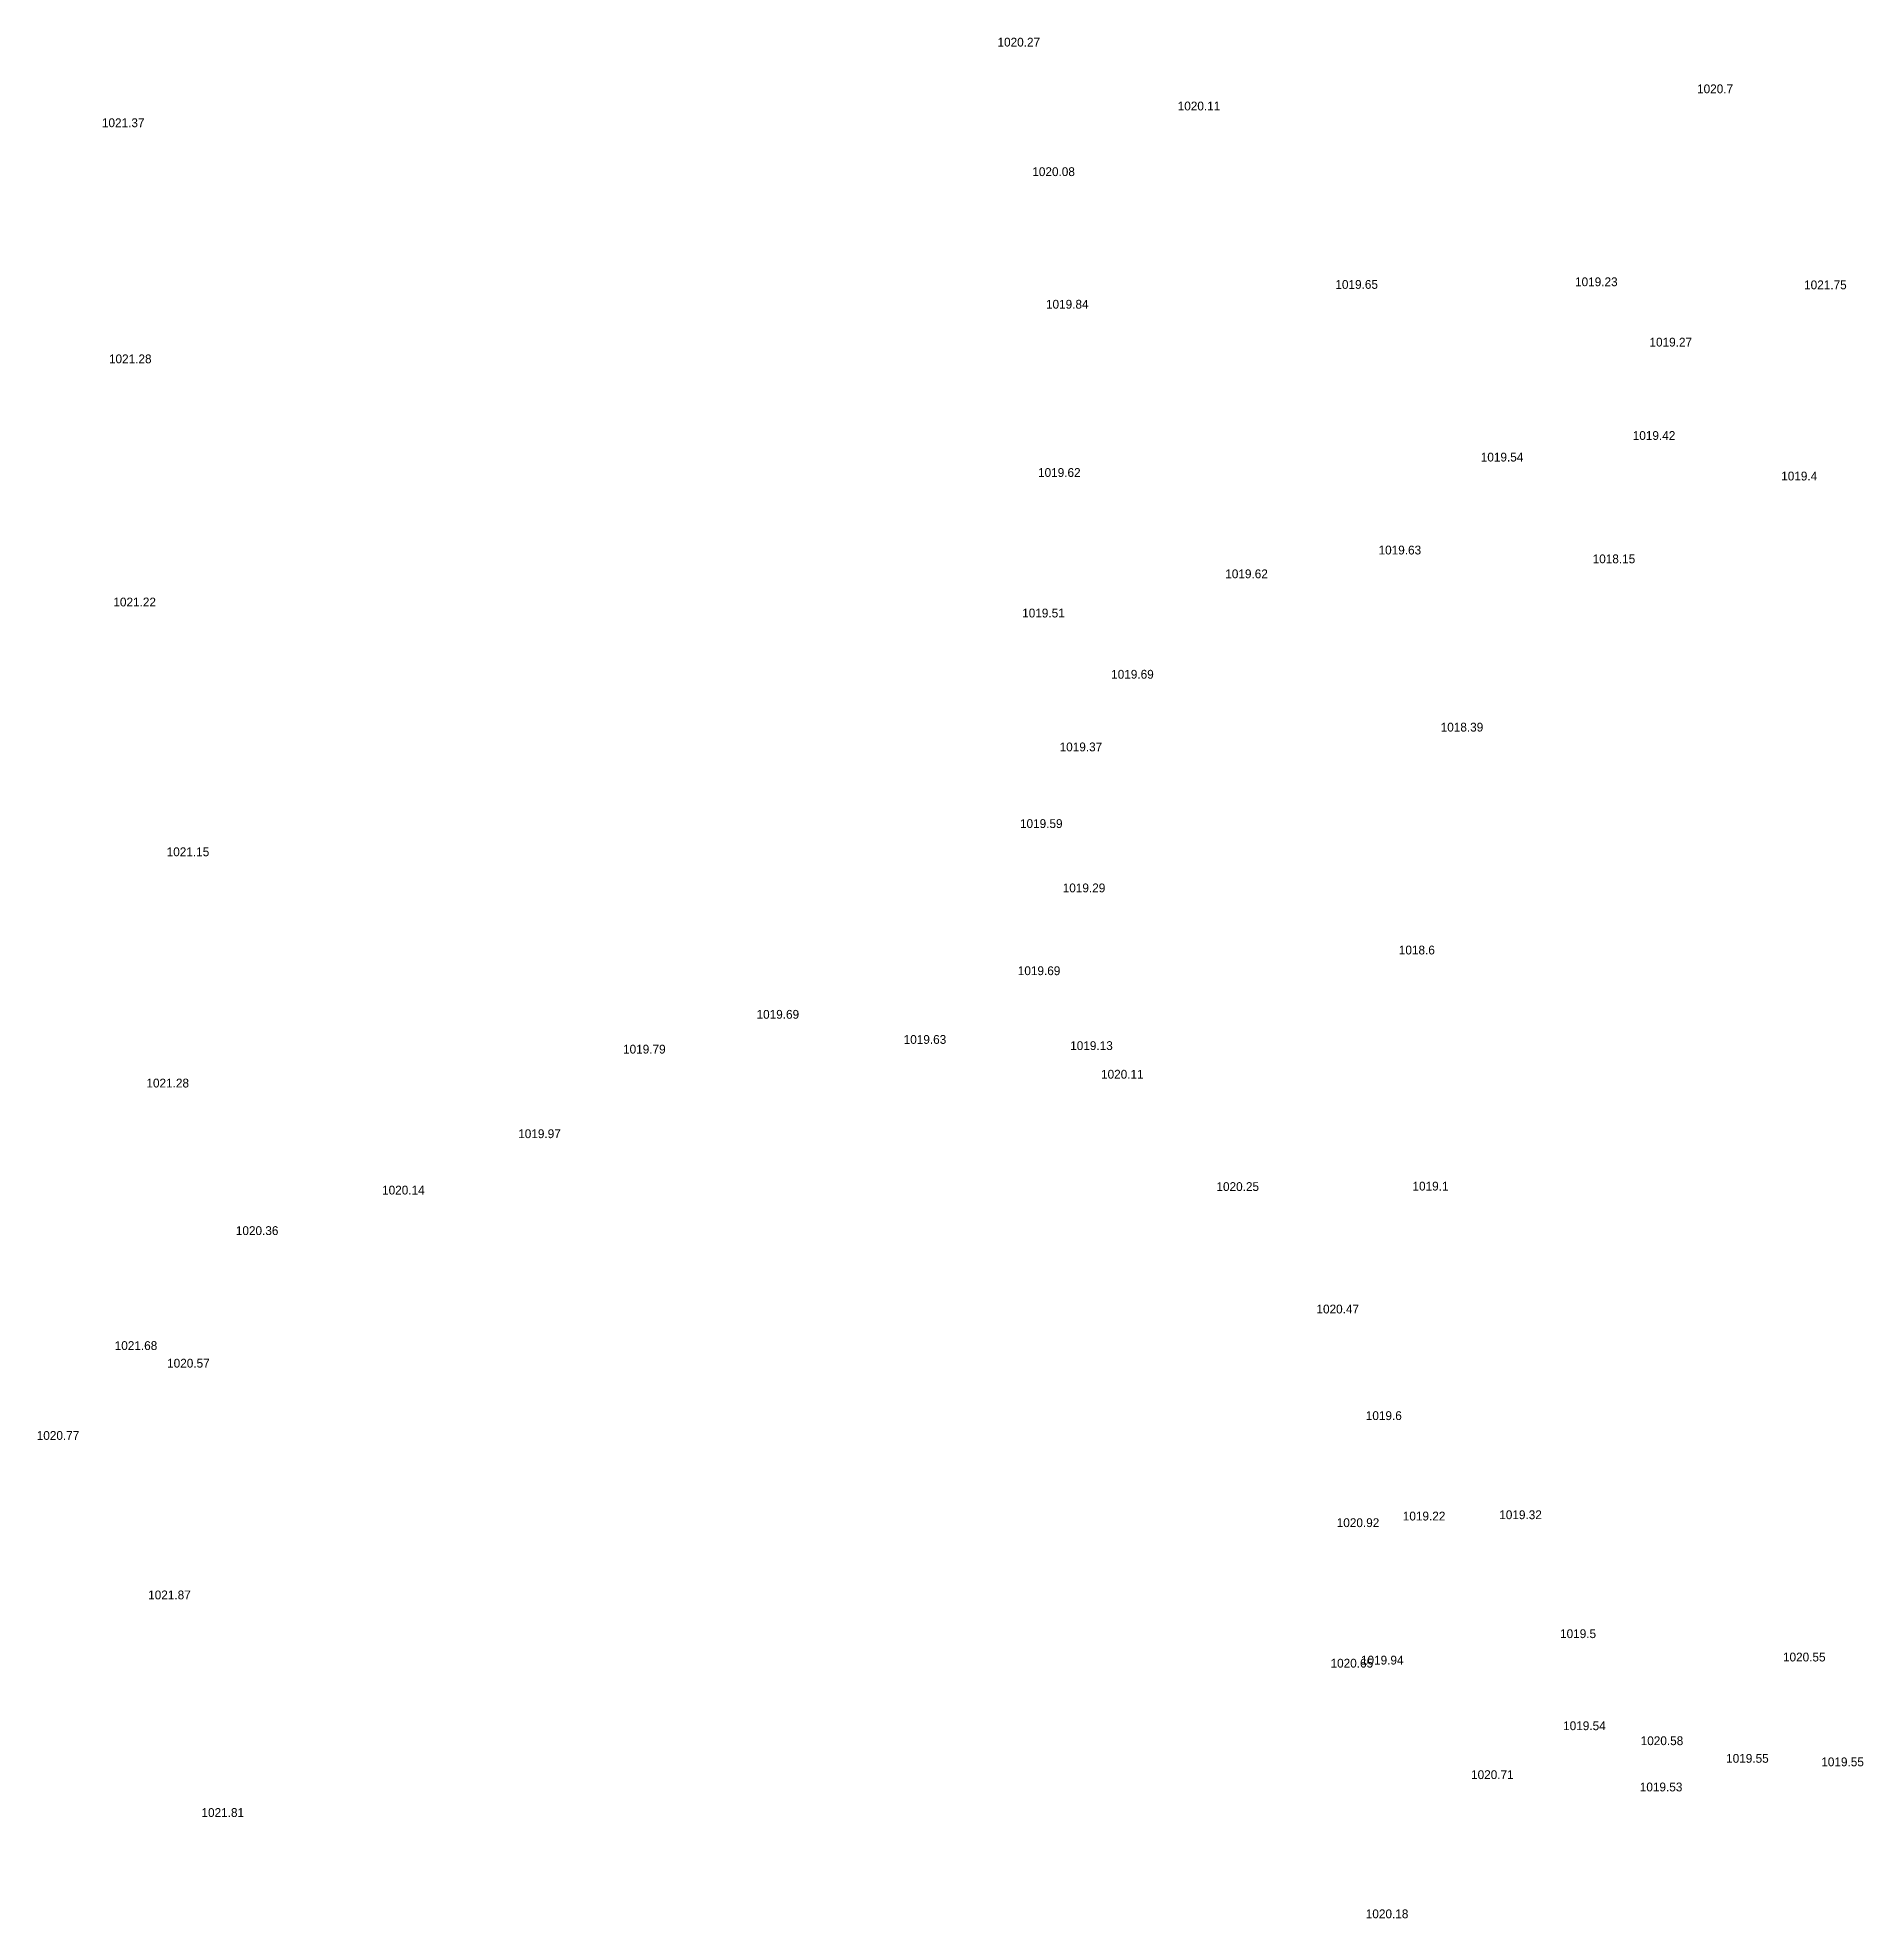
# Model space of a CAD drawing. Header units: inches. Extents: x 628884 to 629912, y 4519174 to 4520145.
# Drawn here: x 629204.21 to 629245.66, y 4519590 to 4519632.69 of the extents above; entities that cross this region are included whole.
import ezdxf

# ---------------------------------------------------------------- set-up
doc = ezdxf.new("R2010")
doc.units = ezdxf.units.IN
doc.header["$MEASUREMENT"] = 0

msp = doc.modelspace()

# ---------------------------------------------------------------- texts
for s, p in [('1020.27', (629226, 4519632.49, 1020.27)), ('1020.7', (629241.88, 4519631.43, 1020.7)), ('1020.11', (629230.09, 4519631.04, 1020.11)), ('1021.37', (629205.67, 4519630.66, 1021.37)), ('1020.08', (629226.79, 4519629.55, 1020.08)), ('1019.65', (629233.67, 4519626.99, 1019.65)), ('1019.23', (629239.11, 4519627.05, 1019.23)), ('1021.75', (629244.31, 4519626.98, 1021.75)), ('1019.84', (629227.1, 4519626.54, 1019.84)), ('1019.27', (629240.8, 4519625.68, 1019.27)), ('1021.28', (629205.83, 4519625.3, 1021.28)), ('1019.42', (629240.42, 4519623.56, 1019.42)), ('1019.54', (629236.97, 4519623.07, 1019.54)), ('1019.62', (629226.92, 4519622.72, 1019.62)), ('1019.4', (629243.79, 4519622.64, 1019.4)), ('1019.63', (629234.65, 4519620.96, 1019.63)), ('1018.15', (629239.51, 4519620.76, 1018.15)), ('1019.62', (629231.17, 4519620.42, 1019.62)), ('1021.22', (629205.93, 4519619.78, 1021.22)), ('1019.51', (629226.56, 4519619.53, 1019.51)), ('1019.69', (629228.58, 4519618.14, 1019.69)), ('1018.39', (629236.06, 4519616.94, 1018.39)), ('1019.37', (629227.41, 4519616.49, 1019.37)), ('1019.59', (629226.51, 4519614.75, 1019.59)), ('1021.15', (629207.14, 4519614.11, 1021.15)), ('1019.29', (629227.48, 4519613.29, 1019.29)), ('1018.6', (629235.11, 4519611.88, 1018.6)), ('1019.69', (629226.46, 4519611.41, 1019.69)), ('1019.69', (629220.53, 4519610.42, 1019.69)), ('1019.63', (629223.87, 4519609.85, 1019.63)), ('1019.79', (629217.5, 4519609.63, 1019.79)), ('1019.13', (629227.65, 4519609.71, 1019.13)), ('1020.11', (629228.35, 4519609.06, 1020.11)), ('1021.28', (629206.68, 4519608.86, 1021.28)), ('1019.97', (629215.12, 4519607.71, 1019.97)), ('1020.14', (629212.03, 4519606.43, 1020.14)), ('1020.25', (629230.97, 4519606.51, 1020.25)), ('1019.1', (629235.42, 4519606.52, 1019.1)), ('1020.36', (629208.71, 4519605.51, 1020.36)), ('1020.47', (629233.24, 4519603.73, 1020.47)), ('1021.68', (629205.96, 4519602.9, 1021.68)), ('1020.57', (629207.15, 4519602.5, 1020.57)), ('1019.6', (629234.36, 4519601.31, 1019.6)), ('1020.77', (629204.19, 4519600.86, 1020.77)), ('1020.92', (629233.7, 4519598.88, 1020.92)), ('1019.22', (629235.2, 4519599.03, 1019.22)), ('1019.32', (629237.39, 4519599.06, 1019.32)), ('1021.87', (629206.72, 4519597.24, 1021.87)), ('1019.5', (629238.77, 4519596.36, 1019.5)), ('1020.65', (629233.56, 4519595.69, 1020.65)), ('1019.94', (629234.25, 4519595.76, 1019.94)), ('1020.55', (629243.83, 4519595.83, 1020.55)), ('1019.54', (629238.84, 4519594.27, 1019.54)), ('1020.58', (629240.6, 4519593.93, 1020.58)), ('1020.71', (629236.75, 4519593.16, 1020.71)), ('1019.55', (629242.54, 4519593.53, 1019.55)), ('1019.55', (629244.7, 4519593.45, 1019.55)), ('1019.53', (629240.58, 4519592.88, 1019.53)), ('1021.81', (629207.93, 4519592.3, 1021.81)), ('1020.18', (629234.36, 4519590, 1020.18))]:
    msp.add_text(s, height=0.2).set_placement(p)

doc.saveas('drawing.dxf')
